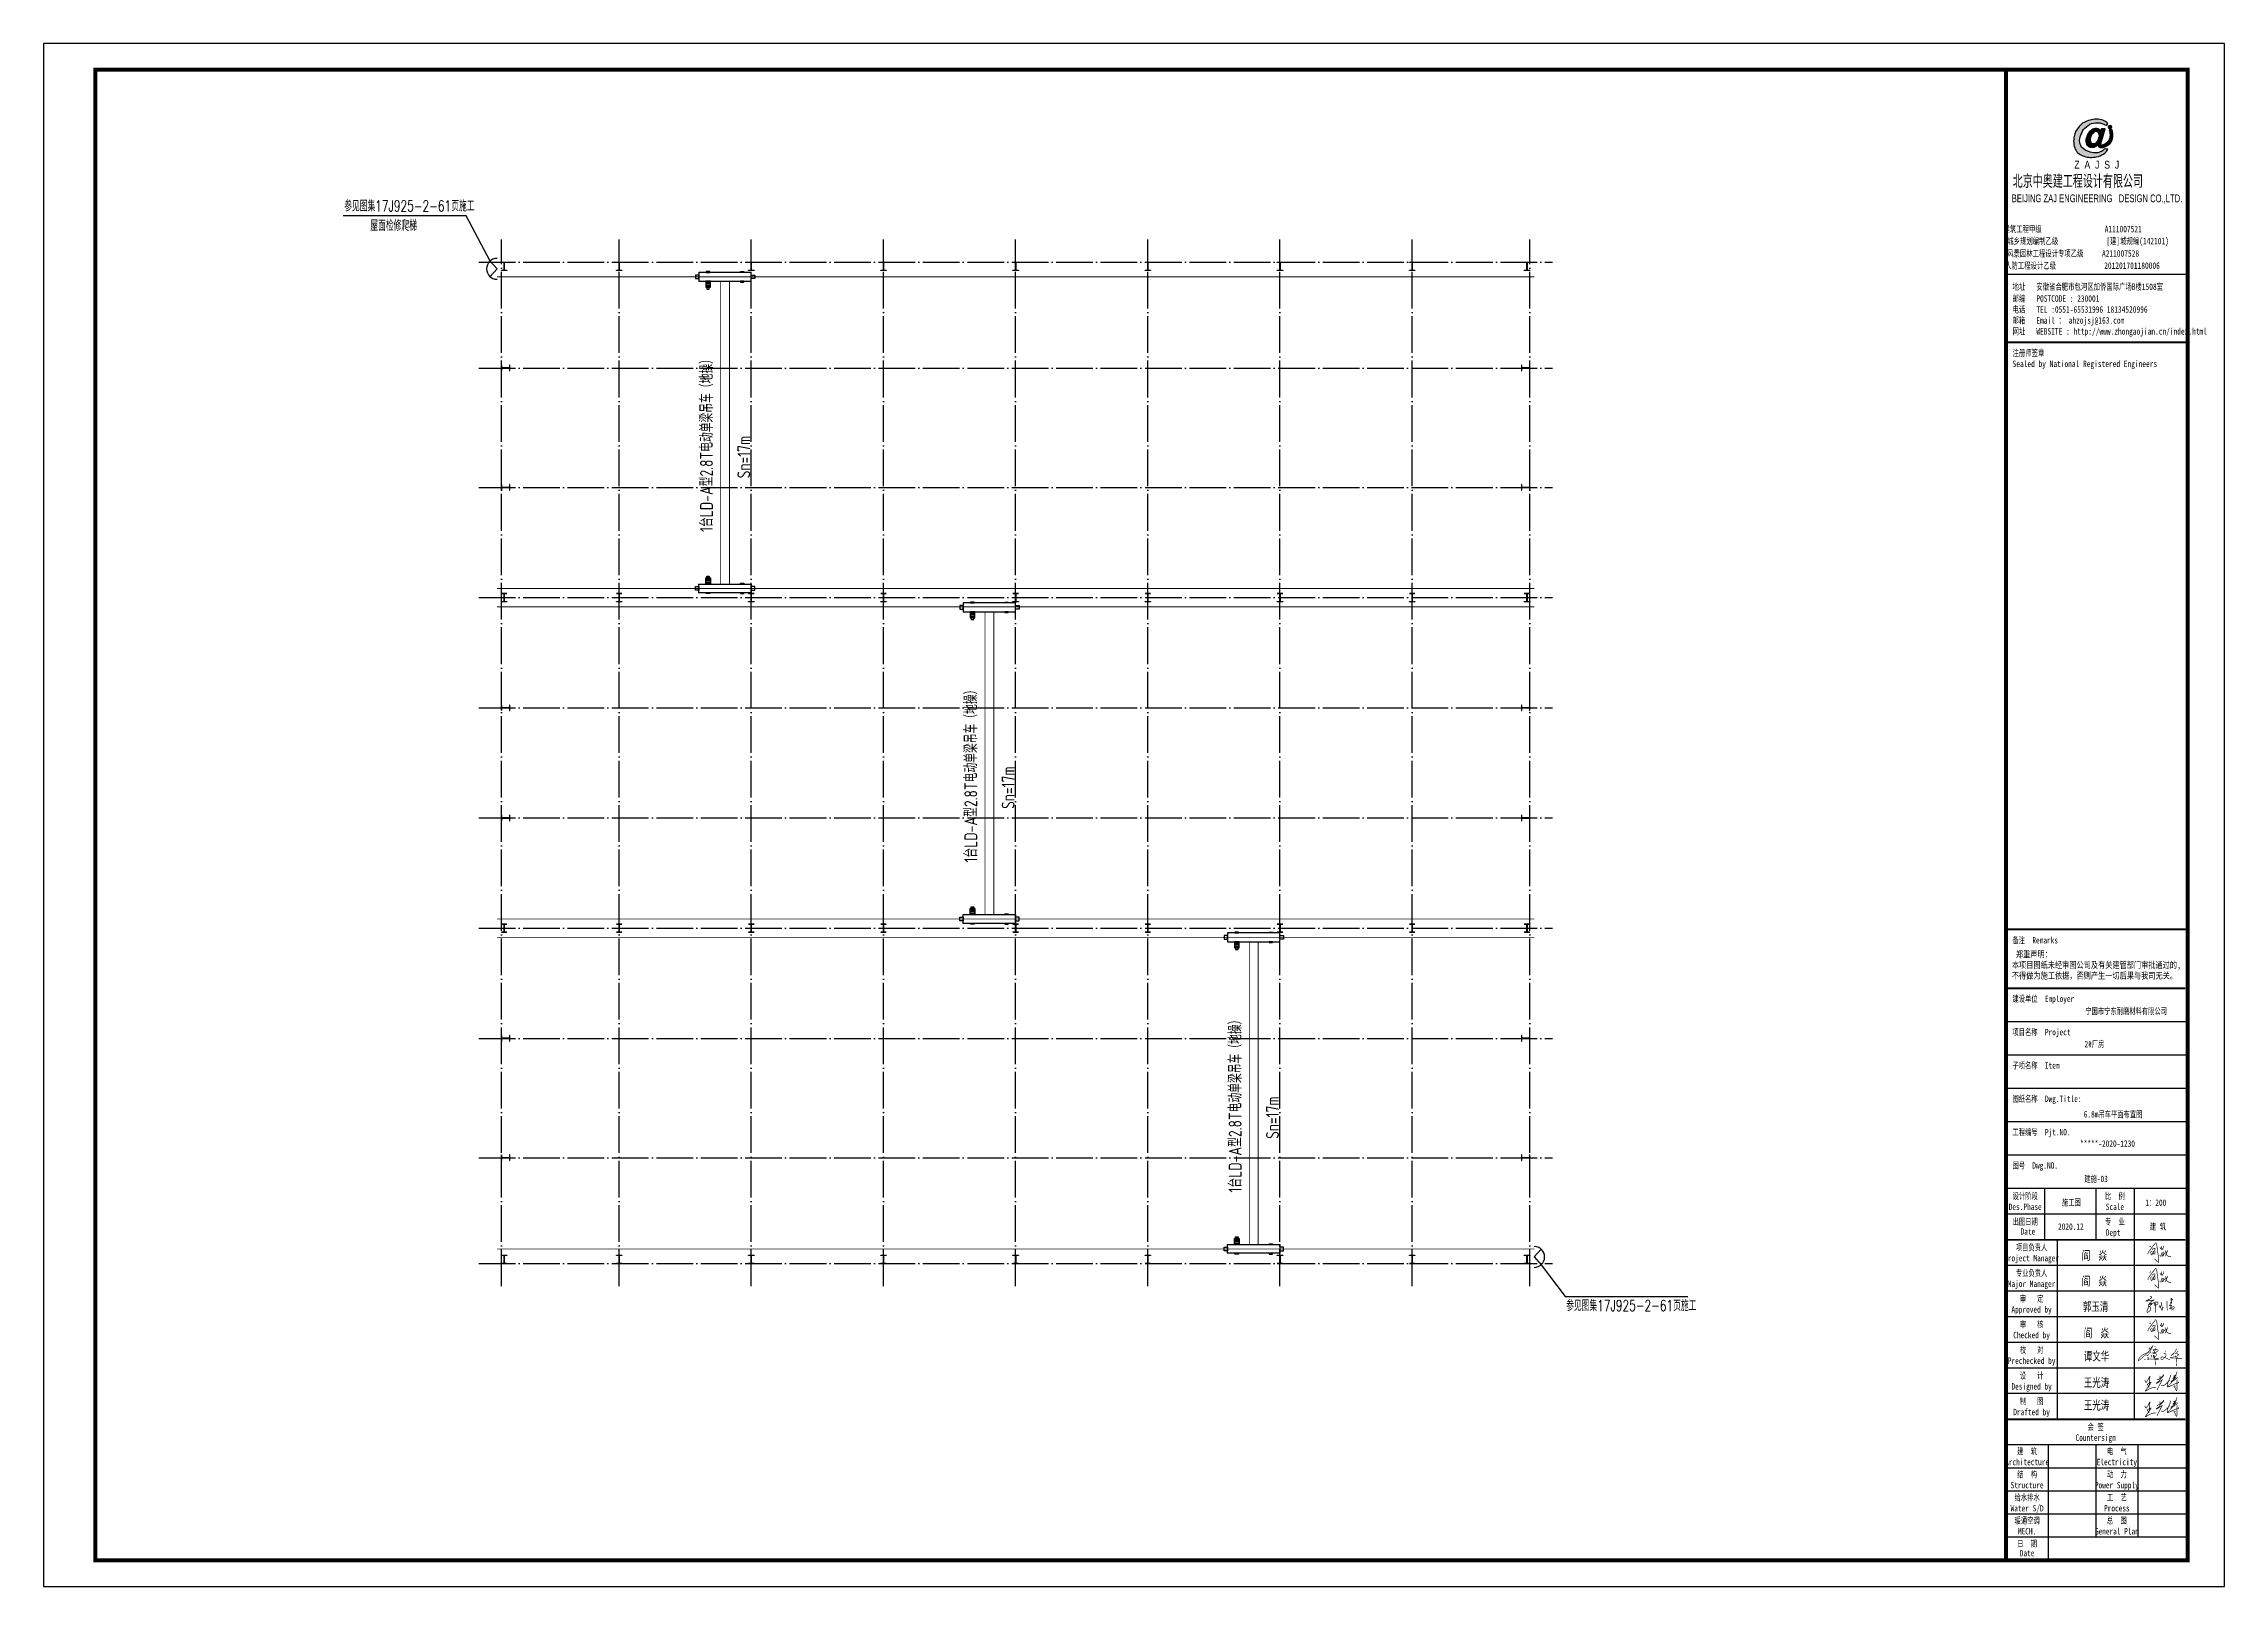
# Model space of a CAD drawing. Extents: x -33967 to 1773478, y -1022458 to -784650.
# Drawn here: x 395289 to 514089, y -875727 to -791727 of the extents above; entities that cross this region are included whole.
import ezdxf
from ezdxf.enums import TextEntityAlignment as Align

# ---------------------------------------------------------------- set-up
doc = ezdxf.new("R2010")
doc.units = 0
doc.header["$LTSCALE"] = 1000
doc.header["$MEASUREMENT"] = 0
doc.linetypes.add('DASHED', pattern=[0.75, 0.5, -0.25])
doc.linetypes.add('DOTE', pattern=[2.42, 2, -0.2, 0.02, -0.2])
for name, color, linetype in [('002', 3, 'Continuous'), ('AXIS', 3, 'Continuous'), ('DOTE', 1, 'DOTE'), ('GZ', 50, 'Continuous'), ('PUB_TEXT', 7, 'Continuous'), ('PUB_TITLE', 4, 'Continuous'), ('TEXT', 7, 'Continuous'), ('吊车', 221, 'Continuous'), ('图框文字', 120, 'Continuous'), ('图签', 3, 'Continuous')]:
    doc.layers.add(name, color=color, linetype=linetype)
doc.styles.add('_gyy_title_Arial', font='arial.ttf', dxfattribs={"width": 0.7})
doc.styles.add('_gyy_title_ST', font='', dxfattribs={"width": 0.8})
doc.styles.add('_TCH_DIM', font='SIMPLEX', dxfattribs={"bigfont": 'GBCBIG'})
doc.styles.add('C', font='tssdeng.shx', dxfattribs={"height": 3, "bigfont": 'tssdchn.shx'})
doc.styles.add('HZ', font='txt.shx', dxfattribs={"width": 0.8, "bigfont": '000hztxt.shx'})
doc.styles.get('_gyy_title_ST').set_extended_font_data('SimSun')

msp = doc.modelspace()

# ---------------------------------------------------------------- texts
at = {"color": 1, "insert": (502558.6, -798864.7), "char_height": 718.199, "width": 9393.636, "attachment_point": 1, "style": 'HZ'}
msp.add_mtext('北京中奥建工程设计有限公司', dxfattribs=at)
at = {"layer": 'PUB_TEXT', "color": 2, "style": 'C', "width": 0.8}
for s, p in [('1台LD-A型2.8T电动单梁吊车（地操）', (431750.4, -818316.2)), ('Sn=17m', (433783.8, -815393.4)), ('1台LD-A型2.8T电动单梁吊车（地操）', (446150.4, -836316.2)), ('Sn=17m', (448183.8, -833393.4)), ('1台LD-A型2.8T电动单梁吊车（地操）', (460550.4, -854283.4)), ('Sn=17m', (462583.8, -851360.6))]:
    msp.add_text(s, height=700, rotation=90, dxfattribs=at).set_placement(p)
at = {"layer": 'PUB_TITLE', "width": 0.7}
for s, height, style, p in [('BEIJING ZAJ ENGINEERING   DESIGN CO.,LTD.', 424.242, '_gyy_title_Arial', (507151.5, -800361.9)), ('建筑工程甲级                 A111007521             ', 353.535, '_gyy_title_ST', (507137.3, -802000.3)), ('城乡规划编制乙级             [建]城规编(142101)', 353.535, '_gyy_title_ST', (506665.2, -802648.9)), ('风景园林工程设计专项乙级     A211007528           ', 353.535, '_gyy_title_ST', (506961.3, -803327.1)), ('人防工程设计乙级             201201701180006', 353.535, '_gyy_title_ST', (506358.4, -803988.7)), ('Des.Phase', 349.18, '_gyy_title_ST', (503237.9, -855233.7)), ('设计阶段', 349.18, '_gyy_title_ST', (503237.9, -854647.1)), ('比  例', 349.18, '_gyy_title_ST', (508126.4, -854647.1)), ('Scale', 349.18, '_gyy_title_ST', (508126.4, -855233.7)), ('出图日期', 349.18, '_gyy_title_ST', (503237.9, -856043.8)), ('Date', 349.18, '_gyy_title_ST', (503388.2, -856573.1)), ('专  业', 349.18, '_gyy_title_ST', (508126.4, -856043.8)), ('Dept ', 349.18, '_gyy_title_ST', (508126.4, -856630.4)), ('Project Manager', 349.176, '_gyy_title_ST', (503587.1, -858027.1)), ('项目负责人', 349.18, '_gyy_title_ST', (503587.1, -857440.5)), ('专业负责人', 349.18, '_gyy_title_ST', (503587.1, -858837.2)), ('Major Manager', 349.176, '_gyy_title_ST', (503587.1, -859423.8)), ('审   定', 349.18, '_gyy_title_ST', (503587.1, -860233.9)), ('Approved by', 349.176, '_gyy_title_ST', (503587.1, -860820.5)), ('审   核', 349.18, '_gyy_title_ST', (503587.1, -861630.6)), ('Checked by', 349.18, '_gyy_title_ST', (503587.1, -862217.2)), ('Prechecked by', 349.176, '_gyy_title_ST', (503587.1, -863613.9)), ('校   对', 349.18, '_gyy_title_ST', (503587.1, -863027.3)), ('Designed by', 349.176, '_gyy_title_ST', (503587.1, -865010.6)), ('设   计', 349.18, '_gyy_title_ST', (503587.1, -864424)), ('Drafted by', 349.18, '_gyy_title_ST', (503587.1, -866407.3)), ('制   图', 349.18, '_gyy_title_ST', (503587.1, -865820.7)), ('会 签', 349.18, '_gyy_title_ST', (507078.9, -867217.4)), ('建  筑', 349.18, '_gyy_title_ST', (503342.7, -868544.3)), ('Countersign', 349.176, '_gyy_title_ST', (507078.9, -867804)), ('电  气', 349.18, '_gyy_title_ST', (508231.2, -868544.3)), ('Architecture', 349.176, '_gyy_title_ST', (503342.7, -869130.9)), ('结  构', 349.18, '_gyy_title_ST', (503342.7, -869801.3)), ('Electricity', 349.176, '_gyy_title_ST', (508231.2, -869130.9)), ('动  力', 349.18, '_gyy_title_ST', (508231.2, -869801.3)), ('Structure', 349.18, '_gyy_title_ST', (503342.7, -870387.9)), ('给水排水', 349.18, '_gyy_title_ST', (503342.7, -871058.3)), ('Power Supply', 349.176, '_gyy_title_ST', (508231.2, -870387.9)), ('工  艺', 349.18, '_gyy_title_ST', (508231.2, -871058.3)), ('Water S/D', 349.18, '_gyy_title_ST', (503342.7, -871644.9)), ('暖通空调', 349.18, '_gyy_title_ST', (503342.7, -872315.4)), ('Process', 349.18, '_gyy_title_ST', (508231.2, -871644.9)), ('总  图', 349.18, '_gyy_title_ST', (508231.2, -872315.4)), ('日  期', 349.18, '_gyy_title_ST', (503342.7, -873572.4)), ('MECH.', 349.18, '_gyy_title_ST', (503342.7, -872902)), ('General Plan', 349.176, '_gyy_title_ST', (508231.2, -872902)), ('Date', 349.18, '_gyy_title_ST', (503342.7, -874089.2))]:
    msp.add_text(s, height=height, dxfattribs=dict(at, style=style)).set_placement(p, align=Align.CENTER)
at = {"layer": 'PUB_TITLE', "style": '_gyy_title_ST', "width": 0.7}
for s, height, p in [('地址   安徽省合肥市包河区加侨国际广场B楼1508室', 353.535, (502548.2, -805137.3)), ('邮编   POSTCODE : 230001', 353.535, (502548.2, -805783)), ('邮箱   Email ： ahzojsj@163.com', 353.535, (502548.2, -806970.9)), ('电话   TEL :0551-65531996 18134520996', 353.535, (502548.2, -806377)), ('网址   WEBSITE : http://www.zhongaojian.cn/index.html', 353.535, (502548.2, -807568.3)), ('注册师签章', 353.53, (502548.2, -808742.1)), ('Sealed by National Registered Engineers', 353.535, (502550.2, -809336)), ('备注  Remarks', 349.176, (502543.8, -840719.5)), ('建设单位  Employer', 349.176, (502543.8, -843906.4)), ('项目名称  Project', 349.176, (502543.8, -845722.1)), ('子项名称  Item', 349.18, (502543.8, -847537.8)), ('图纸名称  Dwg.Title:', 349.176, (502543.8, -849353.6)), ('工程编号  Pjt.NO.', 349.176, (502543.8, -851169.3)), ('图号  Dwg.NO.', 349.176, (502543.8, -852985))]:
    msp.add_text(s, height=height, dxfattribs=at).set_placement(p)
at = {"layer": 'PUB_TITLE', "color": 2, "style": '_gyy_title_ST', "width": 0.7}
for s, height, p in [('宁国市宁东耐磨材料有限公司', 349.176, (508736.8, -844394.4)), ('2#厂房', 349.18, (507012, -846185.3))]:
    msp.add_text(s, height=height, dxfattribs=at).set_placement(p, align=Align.MIDDLE)
at = {"layer": 'PUB_TITLE', "color": 6, "style": '_gyy_title_ST', "width": 0.7}
msp.add_text('6.8m吊车平面布置图', height=349.176, dxfattribs=at).set_placement((508025.4, -850009), align=Align.MIDDLE)
at = {"layer": 'PUB_TITLE', "color": 2, "style": '_gyy_title_ST', "width": 0.7}
msp.add_text('*****-2020-1230', height=349.176, dxfattribs=at).set_placement((507722.2, -851791.8), align=Align.CENTER)
at = {"layer": 'PUB_TITLE', "color": 6, "style": '_gyy_title_ST', "width": 0.7}
msp.add_text('建施-03', height=349.18, dxfattribs=at).set_placement((507098.9, -853712.4), align=Align.CENTER)
at = {"layer": 'PUB_TITLE', "insert": (502514.6, -841134.5), "char_height": 349.176, "width": 11173.63, "attachment_point": 1, "style": '_gyy_title_ST'}
msp.add_mtext(' 郑重声明：\\P本项目图纸未经审图公司及有关建管部门审批通过的,\\P不得做为施工依据，否则产生一切后果与我司无关。', dxfattribs=at)
at = {"layer": 'TEXT', "style": '_TCH_DIM', "width": 0.705882}
for s, p in [('参见图集17J925-2-61页施工', (411664.7, -800862)), ('屋面检修爬梯', (413086.4, -801924.7)), ('参见图集17J925-2-61页施工', (478229.8, -860734.8))]:
    msp.add_text(s, height=600, dxfattribs=at).set_placement(p)
at = {"layer": 'TEXT', "color": 3, "style": '_gyy_title_ST', "width": 0.7}
for s, p in [('阎  焱', (506318.3, -857946.9)), ('阎  焱', (506318.3, -859343.6)), ('郭玉清', (506381.2, -860732.3)), ('阎  焱', (506431.6, -862174.8)), ('谭文华', (506431.6, -863433)), ('王光涛', (506431.6, -864866.7)), ('王光涛', (506431.6, -866102.7))]:
    msp.add_text(s, height=471.58, dxfattribs=at).set_placement(p)
at = {"layer": '图框文字', "color": 7, "style": '_gyy_title_ST', "width": 0.7}
for s, p in [('施工图', (505752.5, -854996.9)), ('1：200', (510354.7, -855007.9)), ('2020.12', (505726.6, -856311.4)), ('建 筑', (510468.9, -856311.4))]:
    msp.add_text(s, height=349.18, dxfattribs=at).set_placement(p, align=Align.CENTER)

# ---------------------------------------------------------------- blocks, each defined once
blk = doc.blocks.new('钢柱2')
at = {"layer": 'GZ'}
blk.add_lwpolyline([(718423, -21049), (718123, -21049), (718123, -21039), (718266, -21039), (718270, -21034), (718270, -20614), (718266, -20609), (718123, -20609), (718123, -20599), (718423, -20599), (718423, -20609), (718280, -20609), (718276, -20614), (718276, -21034), (718280, -21039), (718423, -21039), (718423, -21049)], close=True, dxfattribs=at)
blk = doc.blocks.new('抗风柱2')
at = {"layer": 'GZ'}
blk.add_lwpolyline([(717928, -35162), (717928, -35462), (717938, -35462), (717938, -35319), (717943, -35315), (718363, -35315), (718368, -35319), (718368, -35462), (718378, -35462), (718378, -35162), (718368, -35162), (718368, -35305), (718364, -35309), (717943, -35309), (717938, -35305), (717938, -35162), (717928, -35162)], close=True, dxfattribs=at)
blk = doc.blocks.new('dd')
at = {"layer": '图签'}
h = blk.add_hatch(color=5, dxfattribs=at)
h.set_gradient(color1=(0, 0, 255), color2=(36, 36, 255), one_color=1, tint=0.57)
h.paths.add_polyline_path([(452, 1270, -0.093206), (531, 1562, -0.136321), (716, 1807, -0.161039), (988, 1948, -0.108591), (1307, 1935, -0.049497), (1479, 1861, 0.062627), (1539, 1932, 0.094388), (1351, 2056, 0.136326), (854, 2062, 0.161722), (430, 1810, 0.133661), (243, 1435, 0.158414), (286, 937, 0.22517), (632, 669, 0.138663), (1107, 646, 0.074676), (1375, 753, 0.125344), (1543, 944, 0.006312), (1413, 948, -0.090385), (1244, 833, -0.096745), (1053, 797, -0.073845), (803, 850, -0.140868), (530, 1020, -0.160753)])
h = blk.add_hatch(color=5, dxfattribs=at)
h.set_gradient(color1=(0, 0, 255), color2=(36, 36, 255), one_color=1, tint=0.57)
h.paths.add_polyline_path([(1306, 1289, 0.011169), (1334, 1370, 0.005807), (1431, 1724, 0.01105), (1292, 1724, 0.016796), (1267, 1634, 0.125943), (1203, 1704, 0.083806), (1120, 1739, 0.082879), (1047, 1739, -0.008503), (952, 1710, 0.060057), (844, 1628, 0.086078), (774, 1532, 0.099424), (705, 1347, 0.12153), (690, 1225, 0.102644), (719, 1122, 0.056648), (797, 1042, 0.092914), (913, 1013, 0.194578), (1098, 1064, -0.002562), (1175, 1122, 0.064354), (1167, 1068, 0.172385), (1207, 1017, 0.105458), (1300, 1002, 0.086567), (1454, 1046, 0.047674), (1592, 1136, 0.166359), (1692, 1274, 0.096748), (1728, 1431, 0.03151), (1728, 1548, 0.041815), (1700, 1691, 0.007654), (1588, 1673, -0.009919), (1610, 1585, -0.068269), (1624, 1482, -0.105336), (1605, 1352, -0.14652), (1528, 1223, -0.070486), (1434, 1151, -0.077937), (1341, 1103, -0.127098), (1272, 1084, -0.114215), (1267, 1129, -0.007609)])
h.paths.add_polyline_path([(865, 1245, -0.099994), (863, 1328, -0.050974), (888, 1427, -0.120527), (938, 1529, -0.043888), (1002, 1595, -0.08446), (1063, 1619, -0.147309), (1127, 1607, -0.037474), (1177, 1572, -0.06931), (1209, 1507, -0.067662), (1213, 1431, -0.02676), (1211, 1413, 0.017209), (1183, 1329, -0.048815), (1120, 1223, -0.139096), (1046, 1163, -0.097991), (944, 1153, -0.085394), (909, 1169, -0.149141)], flags=16)
h = blk.add_hatch(color=1, dxfattribs=at)
h.set_gradient(color1=(255, 0, 0), color2=(255, 0, 0), tint=0.57)
h.paths.add_polyline_path([(1557, 1818, 0.386553), (1564, 1757, 0.170676), (1604, 1736, 0.082224), (1657, 1743, 0.087509), (1686, 1766, 0.264235), (1694, 1804, 0.244333), (1636, 1850, 0.30271)])
blk.add_lwpolyline([(1539, 1932, 0.094388), (1351, 2056, 0.136326), (854, 2062, 0.161722), (430, 1810, 0.133661), (243, 1435, 0.158414), (286, 937, 0.22517), (632, 669, 0.138663), (1107, 646, 0.074676), (1375, 753, 0.125344), (1543, 944, 0.006312), (1413, 948, -0.090385), (1244, 833, -0.096745), (1053, 797, -0.073845), (803, 850, -0.140868), (530, 1020, -0.160753), (452, 1270, -0.093206), (531, 1562, -0.136321), (716, 1807, -0.161039), (988, 1948, -0.108591), (1307, 1935, -0.049497), (1479, 1861, 0.062627)], format="xyb", close=True, dxfattribs=at)
for points in [[(1431, 1724, 0.011041), (1292, 1724, 0.016796), (1267, 1634, 0.125943), (1203, 1704, 0.083806), (1120, 1739, 0.082879), (1047, 1739, -0.008503), (952, 1710, 0.060057), (844, 1628, 0.086078), (774, 1532, 0.099424), (705, 1347, 0.12153), (690, 1225, 0.102644), (719, 1122, 0.056648), (797, 1042, 0.092914), (913, 1013, 0.194578), (1098, 1064, -0.002562), (1175, 1122, 0.064354), (1167, 1068, 0.172385), (1207, 1017, 0.105458), (1300, 1002, 0.086567), (1454, 1046, 0.047674), (1592, 1136, 0.166359), (1692, 1274, 0.096748), (1728, 1431, 0.03151), (1728, 1548, 0.041815), (1700, 1691, 0.007654), (1588, 1673, -0.009919), (1610, 1585, -0.068269), (1624, 1482, -0.105336), (1605, 1352, -0.14652), (1528, 1223, -0.070486), (1434, 1151, -0.077937), (1341, 1103, -0.127098), (1272, 1084, -0.114215), (1267, 1129, -0.007609), (1306, 1289, 0.011169), (1334, 1370, 0.005782), (1430, 1722, 0.069025)], [(1694, 1804, 0.243958), (1636, 1850, 0.303117), (1557, 1818, 0.386553), (1564, 1757, 0.170676), (1604, 1736, 0.082224), (1657, 1743, 0.087509), (1686, 1766, 0.264235), (1694, 1804, -7.823139)], [(1213, 1431, 0.067662), (1209, 1507, 0.06931), (1177, 1572, 0.037474), (1127, 1607, 0.147309), (1063, 1619, 0.08446), (1002, 1595, 0.043888), (938, 1529, 0.120527), (888, 1427, 0.050974), (863, 1328, 0.099994), (865, 1245, 0.149141), (909, 1169, 0.085394), (944, 1153, 0.097991), (1046, 1163, 0.139096), (1120, 1223, 0.048815), (1183, 1329, -0.017209), (1211, 1413, 0.02676), (1213, 1431, 0.441273)]]:
    blk.add_lwpolyline(points, format="xyb", dxfattribs=at)
at = {"insert": (246, 492), "char_height": 300, "width": 8000, "attachment_point": 1, "style": 'HZ'}
blk.add_mtext('{\\fArial|b0|i0|c0|p32;Z  A  J  S  J}', dxfattribs=at)
blk = doc.blocks.new('asdf')
at = {"color": 2, "lineweight": 25, "const_width": 25}
for points in [[(2531180, 1895021), (2531310, 1895199)], [(2531201, 1895196), (2531253, 1895242)], [(2531301, 1895084), (2531314, 1895109)], [(2531310, 1895199), (2531428, 1895348)], [(2531314, 1895109), (2531322, 1895121)], [(2531322, 1895121), (2531341, 1895136)], [(2531341, 1895136), (2531372, 1895148)], [(2531372, 1895148), (2531403, 1895151)], [(2531407, 1895082), (2531389, 1895056)], [(2531403, 1895151), (2531421, 1895140)], [(2531423, 1895114), (2531407, 1895082)], [(2531421, 1895140), (2531423, 1895114)], [(2531428, 1895348), (2531455, 1895365)], [(2531455, 1895365), (2531480, 1895318)], [(2531480, 1895318), (2531529, 1894945)], [(2531612, 1895178), (2531630, 1895135)], [(2531630, 1895135), (2531645, 1895132)], [(2531645, 1895132), (2531659, 1895133)], [(2531658, 1895106), (2531656, 1895092)], [(2531671, 1895149), (2531658, 1895106)], [(2531671, 1895106), (2531703, 1895096)], [(2531681, 1895194), (2531671, 1895149)], [(2531677, 1895238), (2531681, 1895194)], [(2531712, 1895127), (2531687, 1895132)], [(2531703, 1895096), (2531716, 1895110)], [(2531734, 1895144), (2531712, 1895127)], [(2531744, 1895184), (2531734, 1895144)], [(2531740, 1895244), (2531751, 1895233)], [(2531751, 1895205), (2531744, 1895184)], [(2531751, 1895233), (2531751, 1895205)], [(2531912, 1895067), (2531878, 1894974)], [(2531144, 1894910), (2531152, 1894991)], [(2531152, 1894991), (2531180, 1895021)], [(2531288, 1895046), (2531245, 1895006)], [(2531245, 1895006), (2531261, 1894932)], [(2531261, 1894932), (2531271, 1894889)], [(2531271, 1894889), (2531288, 1894893)], [(2531288, 1894893), (2531319, 1894920)], [(2531319, 1894920), (2531321, 1894951)], [(2531321, 1894951), (2531334, 1894984)], [(2531338, 1894938), (2531326, 1894956)], [(2531334, 1894984), (2531336, 1895022)], [(2531346, 1894925), (2531338, 1894938)], [(2531339, 1894936), (2531360, 1894945)], [(2531345, 1894996), (2531367, 1895042)], [(2531387, 1894925), (2531346, 1894925)], [(2531360, 1894945), (2531351, 1894996)], [(2531367, 1895042), (2531382, 1895054)], [(2531382, 1895054), (2531401, 1895042)], [(2531409, 1894940), (2531387, 1894925)], [(2531555, 1894585), (2531397, 1894735)], [(2531401, 1895042), (2531414, 1895027)], [(2531421, 1894971), (2531409, 1894940)], [(2531414, 1895027), (2531422, 1895000)], [(2531422, 1895000), (2531421, 1894971)], [(2531529, 1894945), (2531550, 1894833)], [(2531550, 1894833), (2531558, 1894732)], [(2531558, 1894626), (2531555, 1894585)], [(2531558, 1894732), (2531558, 1894626)], [(2531610, 1894887), (2531611, 1894847)], [(2531658, 1894880), (2531641, 1894811)], [(2531664, 1894948), (2531658, 1894880)], [(2531661, 1894978), (2531664, 1894948)], [(2531690, 1894965), (2531741, 1894991)], [(2531728, 1894906), (2531694, 1894847)], [(2531694, 1894847), (2531720, 1894839)], [(2531720, 1894839), (2531758, 1894885)], [(2531741, 1894991), (2531728, 1894906)], [(2531758, 1894919), (2531804, 1894953)], [(2531758, 1894885), (2531758, 1894919)], [(2531804, 1894953), (2531821, 1894982)], [(2531835, 1894880), (2531810, 1894836)], [(2531817, 1895058), (2531855, 1894974)], [(2531845, 1894919), (2531835, 1894880)], [(2531855, 1894974), (2531845, 1894919)], [(2531855, 1894949), (2531853, 1894942)], [(2531853, 1894942), (2531864, 1894888)], [(2531878, 1894974), (2531855, 1894949)], [(2531862, 1894897), (2531907, 1894859)], [(2531907, 1894859), (2531945, 1894828)], [(2531945, 1894828), (2531993, 1894816)], [(2531993, 1894816), (2532034, 1894816)]]:
    blk.add_lwpolyline(points, dxfattribs=at)
blk = doc.blocks.new('wfadf')
at = {"color": 2, "lineweight": 25, "const_width": 25}
for points in [[(2531221, 1893280), (2531268, 1893267), (2531280, 1893258), (2531285, 1893250), (2531289, 1893239), (2531287, 1893226), (2531279, 1893214), (2531266, 1893200), (2531240, 1893184), (2531192, 1893157), (2531155, 1893142), (2531122, 1893123), (2531089, 1893107), (2531063, 1893096), (2531061, 1893091), (2531109, 1893090), (2531136, 1893095), (2531162, 1893099), (2531182, 1893103), (2531204, 1893109), (2531229, 1893116), (2531261, 1893123), (2531306, 1893123), (2531348, 1893125), (2531368, 1893126), (2531354, 1893113), (2531289, 1893081), (2531258, 1893060), (2531236, 1893048), (2531213, 1893026), (2531203, 1893014), (2531197, 1892999), (2531197, 1892980), (2531197, 1892967), (2531201, 1892959), (2531209, 1892956), (2531223, 1892960), (2531255, 1892976), (2531265, 1892983), (2531278, 1892994), (2531283, 1893005), (2531283, 1893010), (2531280, 1893016), (2531268, 1893016), (2531256, 1893014), (2531231, 1892999), (2531206, 1892983), (2531187, 1892967), (2531163, 1892946), (2531155, 1892932), (2531152, 1892912), (2531156, 1892892), (2531169, 1892880), (2531194, 1892873), (2531218, 1892866), (2531239, 1892852), (2531246, 1892838), (2531245, 1892809), (2531246, 1892782), (2531243, 1892758), (2531229, 1892732), (2531210, 1892706), (2531188, 1892686), (2531165, 1892668), (2531149, 1892657), (2531130, 1892654), (2531116, 1892655), (2531107, 1892664), (2531102, 1892674), (2531102, 1892689), (2531104, 1892708), (2531111, 1892733), (2531129, 1892774), (2531149, 1892807), (2531168, 1892837), (2531190, 1892865), (2531212, 1892893), (2531255, 1892938), (2531298, 1892974), (2531333, 1893002), (2531366, 1893021), (2531413, 1893044), (2531436, 1893054), (2531455, 1893058), (2531478, 1893058), (2531506, 1893051), (2531525, 1893038), (2531531, 1893026), (2531534, 1893013), (2531528, 1892997), (2531522, 1892981), (2531502, 1892960), (2531479, 1892944), (2531442, 1892928), (2531413, 1892927), (2531395, 1892933), (2531387, 1892949), (2531386, 1892964), (2531390, 1892977), (2531398, 1892992), (2531412, 1893015), (2531422, 1893021), (2531431, 1893022), (2531425, 1892920), (2531430, 1892817), (2531432, 1892667), (2531432, 1892642)], [(2531661, 1893048), (2531679, 1893035), (2531682, 1893015), (2531680, 1892967), (2531667, 1892912), (2531644, 1892876), (2531631, 1892856), (2531618, 1892849), (2531606, 1892849), (2531599, 1892860), (2531598, 1892890), (2531603, 1892914), (2531616, 1892915), (2531626, 1892898), (2531636, 1892856), (2531655, 1892804), (2531659, 1892776), (2531664, 1892764), (2531672, 1892749), (2531680, 1892740), (2531686, 1892737), (2531691, 1892736), (2531697, 1892739), (2531704, 1892762), (2531713, 1892817), (2531715, 1892846), (2531715, 1892856), (2531741, 1892842), (2531758, 1892842)], [(2531889, 1893096), (2531883, 1892990), (2531884, 1892899), (2531891, 1892801), (2531895, 1892727)], [(2531975, 1892927), (2531970, 1892912)], [(2531970, 1892912), (2531986, 1892913)], [(2531999, 1892940), (2531975, 1892927)], [(2531986, 1892913), (2531999, 1892914)], [(2531992, 1892787), (2531992, 1892776)], [(2531992, 1892776), (2531999, 1892774)], [(2531996, 1892806), (2531992, 1892787)], [(2532021, 1892847), (2531996, 1892806)], [(2532033, 1892977), (2531999, 1892940)], [(2531999, 1892914), (2532006, 1892916)], [(2531999, 1892774), (2532017, 1892789)], [(2532003, 1893125), (2532035, 1893127)], [(2532006, 1892916), (2532021, 1892922)], [(2532017, 1892789), (2532063, 1892827)], [(2532019, 1893041), (2532060, 1893017)], [(2532020, 1893041), (2532019, 1893034), (2532020, 1893030), (2532021, 1893025), (2532022, 1893021), (2532024, 1893017), (2532028, 1893015), (2532030, 1893014), (2532052, 1893011), (2532057, 1893011)], [(2532021, 1892922), (2532026, 1892925)], [(2532055, 1892899), (2532021, 1892847)], [(2532026, 1892925), (2532030, 1892927)], [(2532030, 1892927), (2532039, 1892927)], [(2532060, 1893017), (2532033, 1892977)], [(2532035, 1893127), (2532056, 1893125)], [(2532039, 1892927), (2532055, 1892923)], [(2532045, 1893207), (2532044, 1893200)], [(2532044, 1893200), (2532056, 1893113)], [(2532059, 1893195), (2532045, 1893207)], [(2532055, 1892923), (2532063, 1892920)], [(2532064, 1892913), (2532055, 1892899)], [(2532056, 1893125), (2532090, 1893125)], [(2532056, 1893113), (2532062, 1893074)], [(2532064, 1893030), (2532057, 1893011)], [(2532075, 1893175), (2532059, 1893195)], [(2532062, 1893074), (2532064, 1893030)], [(2532063, 1892920), (2532064, 1892913)], [(2532063, 1892827), (2532100, 1892857)], [(2532085, 1892819), (2532074, 1892766), (2532074, 1892741), (2532074, 1892734)], [(2532091, 1893154), (2532075, 1893175)], [(2532090, 1893125), (2532105, 1893125)], [(2532105, 1893125), (2532091, 1893154)], [(2532100, 1892857), (2532115, 1892866)], [(2532119, 1892759), (2532108, 1892755)], [(2532115, 1892866), (2532132, 1892870)], [(2532129, 1892774), (2532119, 1892759)], [(2532133, 1892737), (2532125, 1892733)], [(2532150, 1892805), (2532129, 1892774)], [(2532132, 1892870), (2532148, 1892870)], [(2532148, 1892870), (2532160, 1892865)], [(2532164, 1892834), (2532150, 1892805)], [(2532160, 1892865), (2532166, 1892855)], [(2532166, 1892855), (2532164, 1892834)]]:
    blk.add_lwpolyline(points, dxfattribs=at)
blk = doc.blocks.new('2')
at = {"color": 2, "lineweight": 25, "const_width": 25}
for points in [[(2531019, 1890007), (2531024, 1889993), (2531029, 1889982), (2531032, 1889973), (2531035, 1889965), (2531037, 1889959), (2531039, 1889954), (2531041, 1889950), (2531042, 1889946), (2531044, 1889942), (2531045, 1889939), (2531047, 1889936), (2531049, 1889933), (2531050, 1889931), (2531052, 1889928), (2531054, 1889926), (2531057, 1889924), (2531059, 1889922), (2531061, 1889921), (2531064, 1889919), (2531066, 1889918), (2531068, 1889918), (2531070, 1889917), (2531072, 1889917), (2531074, 1889918), (2531075, 1889918), (2531077, 1889920), (2531078, 1889921), (2531079, 1889923), (2531079, 1889925), (2531080, 1889927), (2531081, 1889930), (2531082, 1889932), (2531083, 1889935), (2531084, 1889937), (2531085, 1889940), (2531087, 1889942), (2531089, 1889945), (2531091, 1889948), (2531093, 1889951), (2531096, 1889955), (2531099, 1889958), (2531102, 1889962), (2531106, 1889966), (2531110, 1889971), (2531113, 1889975), (2531117, 1889979), (2531121, 1889984), (2531124, 1889989), (2531128, 1889994), (2531131, 1889999), (2531134, 1890004), (2531137, 1890010), (2531140, 1890015), (2531143, 1890021), (2531145, 1890026), (2531148, 1890032), (2531152, 1890038), (2531155, 1890044), (2531158, 1890051), (2531161, 1890057), (2531165, 1890064), (2531168, 1890070), (2531172, 1890077), (2531175, 1890084), (2531179, 1890091), (2531182, 1890097), (2531186, 1890104), (2531189, 1890111), (2531192, 1890117), (2531195, 1890123), (2531198, 1890128), (2531201, 1890134), (2531204, 1890138), (2531207, 1890143), (2531209, 1890146), (2531211, 1890150), (2531214, 1890152), (2531216, 1890155), (2531217, 1890157), (2531219, 1890158), (2531220, 1890159), (2531221, 1890160), (2531223, 1890161), (2531223, 1890161), (2531224, 1890161), (2531225, 1890161), (2531225, 1890161), (2531226, 1890161), (2531226, 1890161), (2531226, 1890160), (2531226, 1890160), (2531226, 1890159), (2531226, 1890158), (2531225, 1890157), (2531225, 1890156), (2531224, 1890155), (2531224, 1890153), (2531223, 1890151), (2531222, 1890149), (2531221, 1890147), (2531221, 1890144), (2531220, 1890141), (2531219, 1890138), (2531218, 1890135), (2531217, 1890131), (2531216, 1890127), (2531215, 1890123), (2531215, 1890119), (2531214, 1890115), (2531213, 1890110), (2531212, 1890105), (2531212, 1890100), (2531211, 1890096), (2531210, 1890091), (2531210, 1890086), (2531209, 1890081), (2531209, 1890076), (2531209, 1890071), (2531208, 1890066), (2531208, 1890062), (2531208, 1890057), (2531208, 1890053), (2531208, 1890049), (2531208, 1890045), (2531207, 1890041), (2531207, 1890036), (2531207, 1890032), (2531207, 1890028), (2531207, 1890024), (2531207, 1890020), (2531207, 1890015), (2531207, 1890010), (2531207, 1890006), (2531207, 1890000), (2531206, 1889995), (2531206, 1889989), (2531205, 1889983), (2531205, 1889976), (2531204, 1889969), (2531203, 1889962), (2531202, 1889954), (2531201, 1889946), (2531200, 1889937), (2531198, 1889927), (2531197, 1889918), (2531196, 1889907), (2531195, 1889897), (2531194, 1889887), (2531193, 1889877), (2531192, 1889867), (2531191, 1889858), (2531190, 1889849), (2531190, 1889841), (2531190, 1889834), (2531189, 1889828), (2531189, 1889822), (2531189, 1889817), (2531189, 1889812), (2531189, 1889807), (2531189, 1889803), (2531188, 1889798), (2531188, 1889794), (2531188, 1889790), (2531188, 1889786), (2531187, 1889782), (2531187, 1889778), (2531187, 1889774), (2531187, 1889771), (2531187, 1889768), (2531186, 1889764), (2531186, 1889762), (2531186, 1889759), (2531186, 1889757), (2531186, 1889754), (2531185, 1889752), (2531185, 1889750), (2531185, 1889749), (2531185, 1889747), (2531185, 1889746), (2531184, 1889744), (2531184, 1889743), (2531184, 1889742), (2531183, 1889741), (2531183, 1889739), (2531182, 1889738), (2531182, 1889737), (2531181, 1889735), (2531180, 1889734), (2531179, 1889733), (2531178, 1889732), (2531177, 1889732), (2531176, 1889732), (2531174, 1889732), (2531173, 1889733), (2531171, 1889734), (2531169, 1889735), (2531167, 1889736), (2531166, 1889738), (2531164, 1889740), (2531163, 1889742), (2531161, 1889743), (2531160, 1889745), (2531159, 1889747), (2531159, 1889749), (2531158, 1889752), (2531157, 1889754), (2531156, 1889757), (2531156, 1889761), (2531155, 1889764), (2531154, 1889769), (2531154, 1889773), (2531153, 1889777), (2531152, 1889782), (2531151, 1889786), (2531150, 1889790), (2531149, 1889794), (2531148, 1889797), (2531147, 1889800), (2531146, 1889802), (2531145, 1889804), (2531144, 1889806), (2531143, 1889808), (2531141, 1889809), (2531140, 1889811), (2531138, 1889812), (2531137, 1889813), (2531135, 1889815), (2531133, 1889816), (2531131, 1889817), (2531130, 1889819), (2531128, 1889820), (2531126, 1889821), (2531124, 1889823), (2531122, 1889824), (2531120, 1889825), (2531118, 1889827), (2531117, 1889828), (2531115, 1889830), (2531114, 1889831), (2531114, 1889833), (2531114, 1889835), (2531114, 1889837), (2531115, 1889839), (2531116, 1889841), (2531118, 1889844), (2531121, 1889846), (2531124, 1889849), (2531129, 1889852), (2531133, 1889855), (2531139, 1889859), (2531145, 1889862), (2531151, 1889866), (2531158, 1889869), (2531164, 1889873), (2531171, 1889876), (2531177, 1889880), (2531182, 1889883), (2531188, 1889886), (2531193, 1889889), (2531197, 1889891), (2531202, 1889894), (2531207, 1889896), (2531211, 1889899), (2531216, 1889901), (2531220, 1889904), (2531225, 1889907), (2531230, 1889909), (2531234, 1889911), (2531239, 1889914), (2531243, 1889916), (2531246, 1889917), (2531250, 1889919), (2531253, 1889920), (2531255, 1889920), (2531257, 1889920), (2531258, 1889920), (2531259, 1889919), (2531260, 1889918), (2531260, 1889916), (2531260, 1889913), (2531259, 1889910), (2531258, 1889906), (2531257, 1889902), (2531255, 1889897), (2531253, 1889892), (2531251, 1889887), (2531248, 1889881), (2531245, 1889876), (2531241, 1889870), (2531237, 1889864), (2531233, 1889858), (2531229, 1889852), (2531224, 1889846), (2531219, 1889840), (2531214, 1889834), (2531209, 1889828), (2531204, 1889822), (2531199, 1889815), (2531194, 1889809), (2531189, 1889802), (2531184, 1889796), (2531179, 1889790), (2531175, 1889783), (2531170, 1889777), (2531166, 1889771), (2531162, 1889765), (2531157, 1889759), (2531153, 1889752), (2531148, 1889744), (2531142, 1889736), (2531136, 1889727), (2531129, 1889717), (2531122, 1889705), (2531113, 1889693), (2531104, 1889680), (2531095, 1889667), (2531086, 1889655), (2531078, 1889642), (2531070, 1889631), (2531063, 1889621), (2531057, 1889612), (2531052, 1889605), (2531048, 1889600), (2531045, 1889595), (2531042, 1889592), (2531041, 1889589), (2531039, 1889587), (2531038, 1889585), (2531037, 1889584), (2531036, 1889582), (2531035, 1889581), (2531035, 1889580), (2531035, 1889580), (2531035, 1889579), (2531036, 1889579), (2531037, 1889579), (2531038, 1889578), (2531040, 1889578), (2531042, 1889578), (2531045, 1889578), (2531047, 1889579), (2531050, 1889579), (2531053, 1889580), (2531055, 1889581), (2531058, 1889582), (2531061, 1889583), (2531063, 1889585), (2531066, 1889587), (2531068, 1889589), (2531071, 1889591), (2531074, 1889593), (2531077, 1889595), (2531079, 1889597), (2531082, 1889599), (2531085, 1889601), (2531089, 1889604), (2531092, 1889606), (2531095, 1889608), (2531099, 1889610), (2531103, 1889612), (2531106, 1889615), (2531110, 1889617), (2531115, 1889619), (2531119, 1889622), (2531124, 1889624), (2531128, 1889626), (2531133, 1889629), (2531139, 1889632), (2531144, 1889634), (2531150, 1889637), (2531156, 1889640), (2531162, 1889643), (2531168, 1889646), (2531175, 1889649), (2531181, 1889653), (2531188, 1889656), (2531195, 1889660), (2531202, 1889664), (2531209, 1889667), (2531216, 1889671), (2531223, 1889675), (2531229, 1889678), (2531236, 1889682), (2531242, 1889685), (2531248, 1889688), (2531253, 1889691), (2531259, 1889693), (2531264, 1889695), (2531269, 1889698), (2531274, 1889700), (2531280, 1889701), (2531285, 1889703), (2531290, 1889705), (2531296, 1889707), (2531302, 1889709), (2531308, 1889710), (2531314, 1889712), (2531321, 1889713), (2531327, 1889715), (2531334, 1889716), (2531341, 1889717), (2531348, 1889719), (2531355, 1889720), (2531361, 1889721), (2531368, 1889722), (2531374, 1889723), (2531380, 1889724), (2531386, 1889725), (2531391, 1889725), (2531396, 1889726), (2531401, 1889727), (2531405, 1889728), (2531410, 1889729), (2531414, 1889729), (2531418, 1889730), (2531422, 1889730), (2531426, 1889730), (2531430, 1889730), (2531434, 1889730), (2531438, 1889729), (2531441, 1889728), (2531444, 1889726), (2531446, 1889724), (2531447, 1889721)], [(2531488, 1890029), (2531501, 1890027), (2531514, 1890027), (2531524, 1890028), (2531533, 1890030), (2531542, 1890033), (2531549, 1890036), (2531555, 1890040), (2531561, 1890044), (2531567, 1890047), (2531572, 1890050), (2531577, 1890053), (2531582, 1890056), (2531587, 1890059), (2531591, 1890062), (2531596, 1890065), (2531600, 1890068), (2531605, 1890071), (2531610, 1890074), (2531614, 1890077), (2531618, 1890081), (2531623, 1890084), (2531627, 1890088), (2531631, 1890091), (2531636, 1890095), (2531640, 1890099), (2531643, 1890102), (2531647, 1890106), (2531651, 1890110), (2531656, 1890114), (2531660, 1890119), (2531665, 1890123), (2531670, 1890128), (2531676, 1890133), (2531681, 1890138), (2531687, 1890143), (2531694, 1890148), (2531700, 1890153), (2531705, 1890158), (2531711, 1890163), (2531715, 1890167), (2531720, 1890172), (2531723, 1890175), (2531726, 1890179), (2531729, 1890183), (2531732, 1890186), (2531734, 1890190), (2531736, 1890193), (2531738, 1890196), (2531740, 1890199), (2531742, 1890202), (2531744, 1890205), (2531746, 1890208), (2531748, 1890210), (2531749, 1890213), (2531751, 1890214), (2531753, 1890216), (2531754, 1890216), (2531755, 1890217), (2531756, 1890216), (2531757, 1890215), (2531757, 1890214), (2531758, 1890212), (2531757, 1890209), (2531757, 1890206), (2531756, 1890202), (2531754, 1890197), (2531752, 1890192), (2531750, 1890186), (2531747, 1890179), (2531743, 1890173), (2531738, 1890166), (2531732, 1890158), (2531726, 1890150), (2531718, 1890143), (2531710, 1890135), (2531702, 1890126), (2531694, 1890118), (2531685, 1890110), (2531677, 1890102), (2531669, 1890094), (2531662, 1890087), (2531655, 1890079), (2531649, 1890072), (2531643, 1890065), (2531637, 1890058), (2531632, 1890051), (2531627, 1890044), (2531622, 1890036), (2531617, 1890029), (2531612, 1890022), (2531606, 1890015), (2531601, 1890008), (2531596, 1890001), (2531590, 1889993), (2531584, 1889986), (2531578, 1889979), (2531571, 1889973), (2531564, 1889966), (2531556, 1889960), (2531548, 1889953), (2531541, 1889947), (2531533, 1889942), (2531526, 1889936), (2531518, 1889931), (2531511, 1889926), (2531505, 1889922), (2531499, 1889917), (2531493, 1889913), (2531488, 1889910), (2531483, 1889906), (2531479, 1889903), (2531476, 1889900), (2531473, 1889897), (2531471, 1889894), (2531469, 1889892), (2531468, 1889889), (2531468, 1889887), (2531469, 1889886), (2531471, 1889885), (2531473, 1889885), (2531476, 1889885), (2531480, 1889885), (2531484, 1889886), (2531489, 1889888), (2531494, 1889889), (2531500, 1889892), (2531505, 1889894), (2531511, 1889897), (2531516, 1889900), (2531522, 1889903), (2531527, 1889906), (2531533, 1889910), (2531539, 1889913), (2531545, 1889917), (2531551, 1889921), (2531558, 1889926), (2531565, 1889930), (2531573, 1889935), (2531581, 1889940), (2531589, 1889944), (2531597, 1889949), (2531604, 1889954), (2531612, 1889959), (2531619, 1889964), (2531626, 1889969), (2531633, 1889973), (2531639, 1889978), (2531645, 1889983), (2531651, 1889987), (2531656, 1889991), (2531661, 1889995), (2531666, 1890000), (2531671, 1890004), (2531676, 1890007), (2531680, 1890011), (2531685, 1890015), (2531689, 1890018), (2531692, 1890021), (2531695, 1890024), (2531698, 1890027), (2531700, 1890028), (2531700, 1890025), (2531693, 1890011), (2531679, 1889982), (2531654, 1889933), (2531616, 1889860), (2531562, 1889757), (2531490, 1889619)], [(2531601, 1890175), (2531603, 1890171), (2531605, 1890167), (2531606, 1890162), (2531607, 1890156), (2531608, 1890151), (2531609, 1890145), (2531609, 1890139), (2531609, 1890134), (2531610, 1890128), (2531610, 1890123), (2531610, 1890117), (2531610, 1890112), (2531610, 1890107), (2531610, 1890101), (2531609, 1890095), (2531609, 1890090), (2531609, 1890083), (2531609, 1890077), (2531608, 1890069), (2531608, 1890061), (2531607, 1890051), (2531607, 1890040), (2531606, 1890027), (2531605, 1890013)], [(2531669, 1889811), (2531674, 1889805), (2531679, 1889800), (2531684, 1889797), (2531688, 1889794), (2531693, 1889792), (2531696, 1889791), (2531700, 1889791), (2531703, 1889790), (2531706, 1889790), (2531708, 1889790), (2531711, 1889789), (2531713, 1889789), (2531716, 1889789), (2531718, 1889789), (2531720, 1889789), (2531722, 1889789), (2531725, 1889789), (2531728, 1889788), (2531730, 1889789), (2531733, 1889789), (2531736, 1889789), (2531739, 1889790), (2531742, 1889790), (2531746, 1889791), (2531749, 1889793), (2531752, 1889794), (2531756, 1889796), (2531759, 1889798), (2531763, 1889800), (2531766, 1889802), (2531770, 1889805), (2531773, 1889808), (2531777, 1889811), (2531781, 1889814), (2531785, 1889817), (2531789, 1889821), (2531794, 1889825), (2531800, 1889829), (2531806, 1889834), (2531813, 1889840), (2531821, 1889846), (2531829, 1889852), (2531838, 1889859), (2531848, 1889866), (2531857, 1889873), (2531865, 1889880), (2531873, 1889886), (2531881, 1889892), (2531887, 1889898), (2531892, 1889903), (2531897, 1889907), (2531901, 1889912), (2531904, 1889916), (2531907, 1889921), (2531911, 1889925), (2531914, 1889930), (2531918, 1889936), (2531922, 1889941), (2531926, 1889947), (2531931, 1889953), (2531936, 1889960), (2531942, 1889966), (2531948, 1889972), (2531954, 1889979), (2531961, 1889985), (2531968, 1889990), (2531975, 1889996), (2531981, 1890000), (2531987, 1890005), (2531992, 1890008), (2531996, 1890011), (2531999, 1890014)], [(2532270, 1890333), (2532269, 1890321), (2532267, 1890308), (2532263, 1890295), (2532257, 1890281), (2532251, 1890268), (2532244, 1890254), (2532237, 1890240), (2532230, 1890226), (2532223, 1890213), (2532216, 1890199), (2532210, 1890186), (2532203, 1890173), (2532197, 1890160), (2532191, 1890147), (2532185, 1890134), (2532179, 1890122), (2532173, 1890109), (2532167, 1890096), (2532161, 1890084), (2532156, 1890072), (2532151, 1890061), (2532146, 1890051), (2532142, 1890042), (2532138, 1890033), (2532134, 1890026), (2532131, 1890020), (2532129, 1890015), (2532126, 1890011), (2532124, 1890007), (2532122, 1890004), (2532121, 1890001), (2532119, 1889998), (2532117, 1889994), (2532115, 1889991), (2532113, 1889988), (2532110, 1889984), (2532108, 1889980), (2532106, 1889977), (2532104, 1889973), (2532101, 1889969), (2532099, 1889965), (2532096, 1889961), (2532093, 1889957), (2532091, 1889954), (2532088, 1889950), (2532085, 1889946), (2532082, 1889942), (2532079, 1889939), (2532077, 1889936), (2532074, 1889932), (2532070, 1889929), (2532067, 1889926), (2532064, 1889922), (2532060, 1889918), (2532056, 1889913), (2532051, 1889908), (2532046, 1889902), (2532041, 1889895), (2532035, 1889888), (2532028, 1889880), (2532021, 1889872), (2532014, 1889863), (2532006, 1889854), (2531997, 1889845), (2531988, 1889836), (2531979, 1889827), (2531969, 1889817), (2531960, 1889809), (2531951, 1889800), (2531942, 1889792), (2531934, 1889785), (2531928, 1889779), (2531922, 1889774), (2531918, 1889771), (2531914, 1889767), (2531911, 1889765), (2531909, 1889763), (2531907, 1889762), (2531905, 1889761), (2531903, 1889760), (2531902, 1889760), (2531900, 1889759), (2531898, 1889758), (2531896, 1889758), (2531895, 1889757), (2531894, 1889756), (2531893, 1889755), (2531892, 1889754), (2531892, 1889752), (2531892, 1889751), (2531893, 1889750), (2531894, 1889748), (2531895, 1889747), (2531897, 1889745), (2531899, 1889744), (2531902, 1889744), (2531904, 1889743), (2531907, 1889743), (2531911, 1889743), (2531914, 1889744), (2531919, 1889745), (2531923, 1889746), (2531929, 1889747), (2531935, 1889749), (2531941, 1889751), (2531948, 1889753), (2531956, 1889755), (2531963, 1889757), (2531970, 1889760), (2531978, 1889762), (2531985, 1889765), (2531991, 1889767), (2531997, 1889769), (2532003, 1889771), (2532008, 1889773), (2532012, 1889775), (2532017, 1889776), (2532021, 1889778), (2532025, 1889780), (2532030, 1889782), (2532035, 1889784), (2532039, 1889787), (2532045, 1889789), (2532050, 1889792), (2532055, 1889794), (2532060, 1889797), (2532066, 1889800), (2532071, 1889802), (2532077, 1889805), (2532082, 1889808), (2532088, 1889811), (2532094, 1889814), (2532100, 1889817), (2532105, 1889820), (2532112, 1889823), (2532118, 1889826), (2532125, 1889829), (2532131, 1889833), (2532138, 1889836), (2532145, 1889839), (2532152, 1889842), (2532158, 1889845), (2532164, 1889847), (2532170, 1889850), (2532175, 1889853), (2532180, 1889855), (2532184, 1889857), (2532189, 1889859), (2532193, 1889861), (2532197, 1889863), (2532201, 1889865), (2532205, 1889867), (2532209, 1889869), (2532213, 1889871), (2532217, 1889873), (2532221, 1889874), (2532225, 1889876), (2532230, 1889878), (2532234, 1889880), (2532238, 1889881), (2532241, 1889883), (2532245, 1889884), (2532249, 1889886), (2532253, 1889887), (2532257, 1889888), (2532262, 1889890), (2532267, 1889891), (2532272, 1889893), (2532278, 1889894), (2532285, 1889896), (2532291, 1889898), (2532298, 1889900), (2532305, 1889901), (2532312, 1889903), (2532318, 1889905), (2532324, 1889906), (2532330, 1889908), (2532335, 1889909), (2532339, 1889911), (2532341, 1889914), (2532342, 1889919), (2532341, 1889924), (2532338, 1889932), (2532333, 1889941)], [(2532031, 1890203), (2532029, 1890195), (2532026, 1890184), (2532021, 1890169), (2532015, 1890153), (2532009, 1890134), (2532002, 1890115), (2531995, 1890096), (2531988, 1890077), (2531981, 1890060), (2531975, 1890044), (2531968, 1890029), (2531963, 1890015), (2531957, 1890001), (2531952, 1889988), (2531947, 1889975), (2531942, 1889963), (2531937, 1889951), (2531933, 1889938), (2531928, 1889926), (2531924, 1889914), (2531921, 1889902), (2531917, 1889891), (2531914, 1889880), (2531912, 1889869), (2531911, 1889858), (2531909, 1889848), (2531909, 1889838), (2531909, 1889829), (2531909, 1889820), (2531909, 1889812), (2531910, 1889805), (2531911, 1889798), (2531912, 1889791), (2531914, 1889785), (2531916, 1889779), (2531918, 1889774), (2531921, 1889768), (2531924, 1889763), (2531927, 1889757), (2531931, 1889751)], [(2532128, 1890159), (2532135, 1890163), (2532143, 1890166), (2532150, 1890169), (2532158, 1890172), (2532166, 1890175), (2532175, 1890178), (2532183, 1890181), (2532192, 1890184), (2532201, 1890187), (2532210, 1890191), (2532219, 1890194), (2532226, 1890197), (2532233, 1890200), (2532239, 1890201), (2532243, 1890202), (2532245, 1890203), (2532245, 1890202), (2532243, 1890199), (2532239, 1890197), (2532234, 1890193), (2532228, 1890188), (2532221, 1890183), (2532214, 1890178), (2532206, 1890171), (2532199, 1890165), (2532191, 1890159), (2532184, 1890152), (2532177, 1890145), (2532170, 1890138), (2532163, 1890131), (2532157, 1890125), (2532152, 1890119), (2532146, 1890113), (2532141, 1890107), (2532137, 1890102), (2532133, 1890097), (2532129, 1890092), (2532126, 1890088), (2532123, 1890085), (2532121, 1890082), (2532119, 1890079), (2532118, 1890077), (2532117, 1890075), (2532117, 1890074), (2532117, 1890073), (2532118, 1890073), (2532120, 1890073), (2532122, 1890074), (2532126, 1890075), (2532129, 1890077), (2532134, 1890079), (2532139, 1890081), (2532144, 1890083), (2532150, 1890086), (2532156, 1890089), (2532163, 1890093), (2532170, 1890096), (2532177, 1890100), (2532184, 1890103), (2532190, 1890107), (2532197, 1890111), (2532204, 1890115), (2532210, 1890118), (2532216, 1890122), (2532222, 1890126), (2532226, 1890129), (2532231, 1890132), (2532234, 1890135), (2532236, 1890136), (2532237, 1890136), (2532237, 1890135), (2532236, 1890132), (2532234, 1890128), (2532230, 1890122), (2532225, 1890114), (2532219, 1890106), (2532212, 1890098), (2532205, 1890089), (2532198, 1890080), (2532190, 1890071), (2532183, 1890063), (2532175, 1890056), (2532168, 1890049), (2532160, 1890042), (2532153, 1890037), (2532146, 1890031), (2532139, 1890026), (2532132, 1890021), (2532125, 1890016), (2532118, 1890011), (2532112, 1890007), (2532105, 1890002), (2532099, 1889998), (2532093, 1889993), (2532086, 1889989), (2532079, 1889985), (2532073, 1889980), (2532066, 1889976), (2532060, 1889971), (2532054, 1889967), (2532049, 1889963), (2532045, 1889960), (2532042, 1889957), (2532040, 1889954), (2532040, 1889952), (2532041, 1889950), (2532044, 1889950), (2532048, 1889949), (2532053, 1889950), (2532059, 1889951), (2532066, 1889952), (2532073, 1889955), (2532081, 1889958), (2532090, 1889961), (2532098, 1889965), (2532107, 1889969), (2532116, 1889974), (2532124, 1889979), (2532132, 1889984), (2532140, 1889988), (2532147, 1889993), (2532154, 1889998), (2532160, 1890002), (2532166, 1890007), (2532171, 1890011), (2532176, 1890015), (2532182, 1890019), (2532187, 1890023), (2532193, 1890027), (2532198, 1890031), (2532204, 1890035), (2532210, 1890039), (2532215, 1890042), (2532221, 1890046), (2532227, 1890050), (2532232, 1890054), (2532237, 1890058), (2532242, 1890062), (2532247, 1890066), (2532252, 1890070), (2532256, 1890074), (2532261, 1890078), (2532265, 1890082), (2532268, 1890086), (2532272, 1890090), (2532275, 1890094), (2532277, 1890099), (2532280, 1890104), (2532282, 1890109), (2532283, 1890115), (2532284, 1890122), (2532284, 1890130)], [(2532272, 1890022), (2532274, 1890006), (2532275, 1889991), (2532275, 1889976), (2532276, 1889961), (2532276, 1889947), (2532276, 1889932), (2532275, 1889918), (2532275, 1889905), (2532275, 1889891), (2532275, 1889878), (2532275, 1889865), (2532275, 1889853), (2532275, 1889841), (2532274, 1889831), (2532274, 1889821), (2532274, 1889813), (2532274, 1889805), (2532274, 1889799), (2532274, 1889794), (2532274, 1889789), (2532273, 1889784), (2532273, 1889780), (2532273, 1889776), (2532273, 1889771), (2532273, 1889766), (2532273, 1889761), (2532273, 1889755), (2532273, 1889750), (2532273, 1889744), (2532273, 1889737), (2532273, 1889731), (2532273, 1889725), (2532273, 1889719), (2532273, 1889713), (2532273, 1889707), (2532273, 1889701), (2532273, 1889695), (2532273, 1889689), (2532273, 1889683), (2532273, 1889677), (2532272, 1889671), (2532272, 1889665), (2532271, 1889658), (2532271, 1889653), (2532270, 1889647), (2532270, 1889641), (2532269, 1889636), (2532269, 1889631), (2532268, 1889626), (2532268, 1889622), (2532268, 1889618), (2532267, 1889614), (2532267, 1889611), (2532267, 1889608), (2532267, 1889605), (2532267, 1889602), (2532267, 1889600), (2532267, 1889597), (2532266, 1889596), (2532266, 1889594), (2532266, 1889593), (2532265, 1889592), (2532264, 1889592), (2532262, 1889592), (2532260, 1889592), (2532257, 1889594), (2532254, 1889596), (2532251, 1889598), (2532248, 1889601), (2532244, 1889605), (2532241, 1889610), (2532238, 1889615), (2532235, 1889621), (2532232, 1889628), (2532229, 1889636), (2532226, 1889644), (2532223, 1889651), (2532221, 1889659), (2532218, 1889667), (2532215, 1889674), (2532213, 1889680), (2532210, 1889686), (2532207, 1889691), (2532204, 1889696), (2532202, 1889701), (2532199, 1889705), (2532196, 1889709), (2532194, 1889712), (2532191, 1889716), (2532188, 1889720), (2532186, 1889723), (2532183, 1889726), (2532181, 1889729), (2532178, 1889733), (2532176, 1889736), (2532173, 1889739), (2532171, 1889742), (2532168, 1889745), (2532165, 1889748), (2532163, 1889751), (2532161, 1889754), (2532159, 1889757), (2532157, 1889760), (2532156, 1889763), (2532155, 1889767), (2532154, 1889770), (2532154, 1889773), (2532155, 1889775), (2532156, 1889778), (2532159, 1889780), (2532162, 1889781), (2532166, 1889782), (2532171, 1889783), (2532177, 1889782), (2532183, 1889782), (2532191, 1889781), (2532199, 1889780), (2532208, 1889779), (2532217, 1889778), (2532227, 1889778)]]:
    blk.add_lwpolyline(points, dxfattribs=at)
blk = doc.blocks.new('zsdgs dfg')
at = {"layer": '002', "color": 2, "const_width": 30}
for points in [[(6512004.12, 493822.92), (6512039.64, 493850.44)], [(6512039.64, 493850.44), (6512094.68, 493706.92)], [(6512232.28, 493974.28), (6512075, 493756.04)], [(6512094.68, 493706.92), (6512165.4, 493809.16)], [(6512165.4, 493809.16), (6512232.28, 493974.28)], [(6512318.04, 493920.36), (6512376.6, 493889.32)], [(6512361.56, 493807.24), (6512341.72, 493685.48)], [(6512377.72, 493878.12), (6512366.52, 493864.52)], [(6512376.6, 493889.32), (6512377.72, 493878.12)], [(6513519.64, 493794.6), (6513453.08, 493675.72)], [(6511421.56, 493152.04), (6511447.16, 493205.16)], [(6511423.64, 493140.2), (6511421.56, 493152.04)], [(6511451.16, 493138.28), (6511423.64, 493140.2)], [(6511447.16, 493205.16), (6511490.52, 493277.96)], [(6511502.2, 493181.48), (6511451.16, 493138.28)], [(6511490.52, 493277.96), (6511531.8, 493338.92)], [(6511659.64, 493309.32), (6511502.2, 493181.48)], [(6511531.8, 493338.92), (6511657.72, 493443.08)], [(6511657.72, 493443.08), (6511803.16, 493523.72)], [(6511771.8, 493409.64), (6511659.64, 493309.32)], [(6511765.72, 493230.76), (6511799, 493199.88)], [(6511876.28, 493502.28), (6511771.8, 493409.64)], [(6511799, 493199.88), (6511836.12, 493206.12)], [(6511803.16, 493523.72), (6511868.12, 493553.16)], [(6511868.12, 493553.16), (6511964.6, 493576.84)], [(6511949.08, 493590.92), (6511876.28, 493502.28)], [(6511899.64, 493409.64), (6511911.48, 493443.08)], [(6511942.84, 493421.48), (6511899.64, 493409.64)], [(6511911.48, 493443.08), (6511929.08, 493464.68)], [(6511911.48, 493335.72), (6512020.12, 493283.88)], [(6512020.12, 493283.88), (6511916.44, 493217.32)], [(6511916.44, 493217.32), (6511978.2, 493221)], [(6512017.56, 493502.12), (6511942.84, 493421.48)], [(6512075, 493756.04), (6511949.08, 493590.92)], [(6511964.6, 493576.84), (6512035.32, 493565)], [(6511978.2, 493221), (6512030.04, 493211.08)], [(6512039.32, 493549.32), (6512017.56, 493502.12)], [(6512035.32, 493565), (6512039.32, 493549.32)], [(6512056.92, 493242.92), (6512190.68, 493224.84)], [(6512071.8, 493689), (6512063.96, 493636.04)], [(6512063.96, 493636.04), (6512071, 493603.4)], [(6512071, 493603.4), (6512084.92, 493583.88)], [(6512084.92, 493583.88), (6512112.92, 493564.52)], [(6512112.92, 493564.52), (6512126.2, 493566.76)], [(6512142.84, 493452.04), (6512135.32, 493409.64)], [(6512135.32, 493409.64), (6512146.52, 493373.48)], [(6512146.52, 493373.48), (6512163.96, 493341)], [(6512196.28, 493559.88), (6512163.96, 493561.16)], [(6512163.96, 493341), (6512186.52, 493344.84)], [(6512190.68, 493224.84), (6512346.36, 493242.92)], [(6512278.36, 493561.16), (6512196.28, 493559.88)], [(6512231, 493757.64), (6512259.64, 493726.44)], [(6512261.4, 493437.16), (6512238.84, 493437.16)], [(6512238.84, 493437.16), (6512247.64, 493407.24)], [(6512247.64, 493407.24), (6512247.64, 493365.96)], [(6512247.64, 493365.96), (6512277.56, 493368.52)], [(6512259.64, 493726.44), (6512253.4, 493699.08)], [(6512253.4, 493699.08), (6512255.96, 493674.28)], [(6512255.16, 493351.08), (6512278.84, 493368.52)], [(6512256.44, 493322.28), (6512255.16, 493351.08)], [(6512273.88, 493321.16), (6512256.44, 493322.28)], [(6512306.36, 493410.92), (6512261.4, 493437.16)], [(6512264.6, 493732.68), (6512290.68, 493743.88)], [(6512265.08, 493520.68), (6512357.56, 493529.48)], [(6512315.64, 493627.08), (6512270.84, 493563.56)], [(6512320.12, 493327.4), (6512273.88, 493321.16)], [(6512277.56, 493368.52), (6512312.6, 493371.08)], [(6512351.64, 493583.56), (6512278.36, 493561.16)], [(6512278.84, 493368.52), (6512305.08, 493392.2)], [(6512290.68, 493743.88), (6512379, 493742.6)], [(6512305.08, 493392.2), (6512306.36, 493410.92)], [(6512312.6, 493371.08), (6512327.48, 493361)], [(6512327.48, 493361), (6512313.88, 493329.8)], [(6512313.88, 493329.8), (6512325.08, 493287.4)], [(6512341.72, 493685.48), (6512315.64, 493627.08)], [(6512352.44, 493358.6), (6512320.12, 493327.4)], [(6512325.08, 493287.4), (6512350.2, 493145.16)], [(6512378.2, 493201), (6512340.28, 493210.92)], [(6512346.36, 493242.92), (6512505.88, 493256.84)], [(6512350.2, 493145.16), (6512366.2, 492891.72)], [(6512442.52, 493625.8), (6512351.64, 493583.56)], [(6512396.12, 493397.16), (6512352.44, 493358.6)], [(6512357.56, 493529.48), (6512379.96, 493521.96)], [(6512463.96, 493194.92), (6512378.2, 493201)], [(6512379, 493742.6), (6512497.24, 493730.28)], [(6512379.96, 493521.96), (6512403.64, 493508.2)], [(6512418.68, 493457.16), (6512396.12, 493397.16)], [(6512403.64, 493508.2), (6512422.36, 493478.28)], [(6512422.36, 493478.28), (6512418.68, 493457.16)], [(6512494.68, 493663.08), (6512442.52, 493625.8)], [(6512531.8, 493230.92), (6512463.96, 493194.92)], [(6512507.16, 493692.84), (6512494.68, 493663.08)], [(6512497.24, 493730.28), (6512520.76, 493714.12)], [(6512505.88, 493256.84), (6512559.8, 493240.84)], [(6512520.76, 493714.12), (6512507.16, 493692.84)], [(6512559.8, 493240.84), (6512531.8, 493230.92)], [(6512656.6, 493254.76), (6512663, 493286.28)], [(6512665.4, 493230.92), (6512656.6, 493254.76)], [(6512663, 493286.28), (6512665.4, 493325.16)], [(6512665.4, 493325.16), (6512690.52, 493345.32)], [(6512674.2, 493212.04), (6512665.4, 493230.92)], [(6512696.92, 493198.28), (6512674.2, 493212.04)], [(6512690.52, 493345.32), (6512733.24, 493345.32)], [(6512718.2, 493198.28), (6512696.92, 493198.28)], [(6512743.32, 493207.08), (6512718.2, 493198.28)], [(6512733.24, 493345.32), (6512792.44, 493336.52)], [(6512798.68, 493243.56), (6512743.32, 493207.08)], [(6512792.44, 493336.52), (6512889.24, 493305.16)], [(6512846.52, 493291.24), (6512798.68, 493243.56)], [(6512843.96, 493563.88), (6512812.44, 493531.24)], [(6512812.44, 493531.24), (6512850.2, 493522.44)], [(6512877.88, 493323.88), (6512846.52, 493291.24)], [(6512850.2, 493522.44), (6512925.56, 493513.64)], [(6512913.08, 493376.68), (6512877.88, 493323.88)], [(6512909.24, 493631.88), (6512880.44, 493599.08)], [(6512889.24, 493305.16), (6513123, 493203.24)], [(6512906.52, 493688.04), (6512909.24, 493631.88)], [(6512938.2, 493413.16), (6512913.08, 493376.68)], [(6512925.56, 493513.64), (6512929.4, 493493.64)], [(6512929.4, 493493.64), (6512938.2, 493453.32)], [(6512938.2, 493453.32), (6512938.2, 493413.16)], [(6513123, 493203.24), (6513158.2, 493193.32)], [(6513227.48, 493330.92), (6513154.84, 493308.68)], [(6513154.84, 493308.68), (6513225.4, 493284.52)], [(6513200.92, 493405.48), (6513281.72, 493502.28)], [(6513265.56, 493473.96), (6513200.92, 493405.48)], [(6513225.4, 493284.52), (6513356.6, 493280.52)], [(6513386.84, 493342.92), (6513227.48, 493330.92)], [(6513340.12, 493524.52), (6513265.56, 493473.96)], [(6513281.72, 493502.28), (6513356.28, 493478.12)], [(6513416.76, 493617.16), (6513340.12, 493524.52)], [(6513356.6, 493280.52), (6513816.44, 493266.28)], [(6513517.88, 493377.32), (6513386.84, 493342.92)], [(6513453.08, 493675.72), (6513416.76, 493617.16)], [(6513425.08, 493534.6), (6513477.56, 493540.52)], [(6513457.4, 493407.08), (6513491.64, 493237.8)], [(6513477.56, 493540.52), (6513531.96, 493586.92)], [(6513491.64, 493237.8), (6513509.88, 492967.08)], [(6513509.88, 492967.08), (6513509.88, 492854.28)], [(6513614.68, 493447.88), (6513517.88, 493377.32)], [(6513566.36, 493298.6), (6513517.88, 493337)], [(6513523.96, 493564.84), (6513544.12, 493504.36)], [(6513531.96, 493586.92), (6513568.28, 493649.48)], [(6513544.12, 493504.36), (6513612.76, 493484.04)], [(6513582.52, 493274.44), (6513566.36, 493298.6)], [(6513568.28, 493649.48), (6513604.6, 493679.72)], [(6513816.44, 493266.28), (6513582.52, 493274.44)], [(6513612.76, 493484.04), (6513632.92, 493472.04)], [(6513632.92, 493472.04), (6513614.68, 493447.88)]]:
    blk.add_lwpolyline(points, dxfattribs=at)
blk = doc.blocks.new('A$C2E0D2C55')
for q in [(-379, 425), (-379, -425)]:
    blk.add_line((0, 0), q)
blk.add_arc((0, 0), 569, 90, 270)

# ---------------------------------------------------------------- linework, layer by layer
at = {"color": 4, "linetype": 'DASHED', "const_width": 50}
for points in [[(419990.1, -804421.3), (476490.1, -804421.3)], [(419990.1, -821388.5), (476490.1, -821388.5)], [(419990.1, -822388.5), (476490.1, -822388.5)], [(419990.1, -839388.5), (476490.1, -839388.5)], [(419990.1, -840388.5), (476490.1, -840388.5)], [(419990.1, -857355.7), (476490.1, -857355.7)]]:
    msp.add_lwpolyline(points, dxfattribs=at)
at = {"layer": 'AXIS'}
for p, q in [((418303.2, -801098.2), (411615, -801098.2)), ((419611.5, -803563.5), (418303.2, -801098.2)), ((476868.7, -858213.5), (478177, -859944.8)), ((478177, -859944.8), (484865.2, -859944.8))]:
    msp.add_line(p, q, dxfattribs=at)
at = {"layer": 'DOTE'}
for p, q in [((420230.1, -859388.5), (420230.1, -802388.5)), ((426640.1, -859388.5), (426640.1, -802388.5)), ((433840.1, -859388.5), (433840.1, -802388.5)), ((441040.1, -859388.5), (441040.1, -802388.5)), ((448240.1, -859388.5), (448240.1, -802388.5)), ((455440.1, -859388.5), (455440.1, -802388.5)), ((462640.1, -859388.5), (462640.1, -802388.5)), ((469840.1, -859388.5), (469840.1, -802388.5)), ((476250.1, -859388.5), (476250.1, -802388.5)), ((418990.1, -803628.5), (477490.1, -803628.5)), ((418990.1, -809388.5), (477490.1, -809388.5)), ((418990.1, -815888.5), (477490.1, -815888.5)), ((418990.1, -821888.5), (477490.1, -821888.5)), ((418990.1, -827888.5), (477490.1, -827888.5)), ((418990.1, -833888.5), (477490.1, -833888.5)), ((418990.1, -839888.5), (477490.1, -839888.5)), ((418990.1, -845888.5), (477490.1, -845888.5)), ((418990.1, -852388.5), (477490.1, -852388.5)), ((418990.1, -858148.5), (477490.1, -858148.5))]:
    msp.add_line(p, q, dxfattribs=at)
at = {"layer": 'PUB_TITLE'}
for p, q in [((502190.4, -804286.9), (512089.4, -804286.9)), ((511967.3, -839953.7), (502190.4, -839953.7)), ((511967.3, -844981.9), (502190.4, -844981.9)), ((511967.3, -846797.6), (502190.4, -846797.6)), ((511967.3, -848613.3), (502190.4, -848613.3)), ((511967.3, -850429), (502190.4, -850429)), ((511967.3, -852244.7), (502190.4, -852244.7)), ((511967.3, -854060.5), (502190.4, -854060.5)), ((504285.5, -854060.5), (504285.5, -856853.9)), ((507078.9, -854060.5), (507078.9, -856853.9)), ((509173.9, -854060.5), (509173.9, -866630.8)), ((511967.3, -855457.2), (502190.4, -855457.2)), ((504983.8, -856853.9), (504983.8, -866630.8)), ((511967.3, -858250.6), (502190.4, -858250.6)), ((511967.3, -859647.3), (502190.4, -859647.3)), ((511967.3, -861044), (502190.4, -861044)), ((511967.3, -862440.7), (502190.4, -862440.7)), ((511967.3, -863837.4), (502190.4, -863837.4)), ((511967.3, -865234.1), (502190.4, -865234.1)), ((511967.3, -868027.5), (502190.4, -868027.5)), ((504495, -868027.5), (504495, -874312.7)), ((507078.9, -868027.5), (507078.9, -873055.6)), ((509383.4, -868027.5), (509383.4, -873055.6)), ((511967.3, -869284.5), (502190.4, -869284.5)), ((511967.3, -870541.6), (502190.4, -870541.6)), ((511967.3, -871798.6), (502190.4, -871798.6)), ((511967.3, -873055.6), (502190.4, -873055.6))]:
    msp.add_line(p, q, dxfattribs=at)
msp.add_lwpolyline([(395289.4, -875726.8), (514089.4, -875726.8), (514089.4, -791726.8), (395289.4, -791726.8)], close=True, dxfattribs=at)
at = {"layer": 'PUB_TITLE', "const_width": 212.1}
for points in [[(398109.7, -874312.7), (398109.7, -793141), (512089.4, -793141), (512089.4, -874312.7)], [(502190.4, -793141), (512089.4, -793141), (512089.4, -874312.7), (502190.4, -874312.7)]]:
    msp.add_lwpolyline(points, close=True, dxfattribs=at)
at = {"layer": 'PUB_TITLE'}
for points, const_width in [([(502190.4, -807992.6), (512089.4, -807992.6)], 99), ([(502190.4, -839953.7), (511967.3, -839953.7)], 97.8), ([(502190.4, -843166.2), (511967.3, -843166.2)], 97.8), ([(502190.4, -856853.9), (511967.3, -856853.9)], 97.8), ([(502190.4, -866630.8), (511967.3, -866630.8)], 97.8)]:
    msp.add_lwpolyline(points, dxfattribs=dict(at, const_width=const_width))
at = {"layer": '吊车', "color": 2}
for p, q in [((431371.8, -804706.8), (431609.7, -804706.8)), ((431371.8, -804754.4), (431609.7, -804754.4)), ((431371.8, -804802), (431609.7, -804802)), ((431371.8, -804899.6), (431609.7, -804899.6)), ((431371.8, -804947.1), (431609.7, -804947.1)), ((431371.8, -820862.7), (431609.7, -820862.7)), ((431371.8, -820910.3), (431609.7, -820910.3)), ((431371.8, -820957.9), (431609.7, -820957.9)), ((431371.8, -821055.4), (431609.7, -821055.4)), ((431371.8, -821103), (431609.7, -821103)), ((445771.8, -822706.8), (446009.7, -822706.8)), ((445771.8, -822754.4), (446009.7, -822754.4)), ((445771.8, -822802), (446009.7, -822802)), ((445771.8, -822899.6), (446009.7, -822899.6)), ((445771.8, -822947.1), (446009.7, -822947.1)), ((445771.8, -838862.7), (446009.7, -838862.7)), ((445771.8, -838910.3), (446009.7, -838910.3)), ((445771.8, -838957.9), (446009.7, -838957.9)), ((445771.8, -839055.4), (446009.7, -839055.4)), ((445771.8, -839103), (446009.7, -839103)), ((460171.8, -840674), (460409.7, -840674)), ((460171.8, -840721.6), (460409.7, -840721.6)), ((460171.8, -840769.1), (460409.7, -840769.1)), ((460171.8, -840866.7), (460409.7, -840866.7)), ((460171.8, -840914.3), (460409.7, -840914.3)), ((460171.8, -856829.9), (460409.7, -856829.9)), ((460171.8, -856877.4), (460409.7, -856877.4)), ((460171.8, -856925), (460409.7, -856925)), ((460171.8, -857022.6), (460409.7, -857022.6)), ((460171.8, -857070.2), (460409.7, -857070.2))]:
    msp.add_line(p, q, dxfattribs=at)
at = {"layer": '吊车', "color": 2, "const_width": 47.6}
for points in [[(433840.1, -804659.2), (433840.1, -804183.4), (430985.3, -804183.4), (430985.3, -804659.2), (433840.1, -804659.2)], [(432174.8, -821150.6), (432174.8, -804659.2)], [(432650.6, -821150.6), (432650.6, -804659.2)], [(433840.1, -821150.6), (433840.1, -821626.4), (430985.3, -821626.4), (430985.3, -821150.6), (433840.1, -821150.6)], [(448240.1, -822659.2), (448240.1, -822183.4), (445385.3, -822183.4), (445385.3, -822659.2), (448240.1, -822659.2)], [(446574.8, -839150.6), (446574.8, -822659.2)], [(447050.6, -839150.6), (447050.6, -822659.2)], [(448240.1, -839150.6), (448240.1, -839626.4), (445385.3, -839626.4), (445385.3, -839150.6), (448240.1, -839150.6)], [(462640.1, -840626.4), (462640.1, -840150.6), (459785.3, -840150.6), (459785.3, -840626.4), (462640.1, -840626.4)], [(460974.8, -857117.8), (460974.8, -840626.4)], [(461450.6, -857117.8), (461450.6, -840626.4)], [(462640.1, -857117.8), (462640.1, -857593.6), (459785.3, -857593.6), (459785.3, -857117.8), (462640.1, -857117.8)]]:
    msp.add_lwpolyline(points, dxfattribs=at)
at = {"layer": '吊车', "color": 2}
for points in [[(430985.3, -804659.2), (433840.1, -804659.2), (433840.1, -804183.4), (430985.3, -804183.4)], [(431388.6, -804183.4), (431578.9, -804183.4), (431578.9, -804135.9), (431388.6, -804135.9)], [(433436.8, -804183.4), (433246.5, -804183.4), (433246.5, -804135.9), (433436.8, -804135.9)], [(430794.9, -804516.5), (430985.3, -804516.5), (430985.3, -804326.2), (430794.9, -804326.2)], [(431371.8, -804994.7), (431609.7, -804994.7), (431609.7, -804659.2), (431371.8, -804659.2)], [(431412.4, -805089.9), (431555.1, -805089.9), (431555.1, -804994.7), (431412.4, -804994.7)], [(433436.8, -804659.2), (433246.5, -804659.2), (433246.5, -804706.8), (433436.8, -804706.8)], [(434030.4, -804516.5), (433840.1, -804516.5), (433840.1, -804326.2), (434030.4, -804326.2)], [(431371.8, -820815.1), (431609.7, -820815.1), (431609.7, -821150.6), (431371.8, -821150.6)], [(431412.4, -820720), (431555.1, -820720), (431555.1, -820815.1), (431412.4, -820815.1)], [(430794.9, -821293.3), (430985.3, -821293.3), (430985.3, -821483.7), (430794.9, -821483.7)], [(430985.3, -821150.6), (433840.1, -821150.6), (433840.1, -821626.4), (430985.3, -821626.4)], [(431388.6, -821626.4), (431578.9, -821626.4), (431578.9, -821674), (431388.6, -821674)], [(433436.8, -821150.6), (433246.5, -821150.6), (433246.5, -821103), (433436.8, -821103)], [(433436.8, -821626.4), (433246.5, -821626.4), (433246.5, -821674), (433436.8, -821674)], [(434030.4, -821293.3), (433840.1, -821293.3), (433840.1, -821483.7), (434030.4, -821483.7)], [(445194.9, -822516.5), (445385.3, -822516.5), (445385.3, -822326.2), (445194.9, -822326.2)], [(445385.3, -822659.2), (448240.1, -822659.2), (448240.1, -822183.4), (445385.3, -822183.4)], [(445771.8, -822994.7), (446009.7, -822994.7), (446009.7, -822659.2), (445771.8, -822659.2)], [(445788.6, -822183.4), (445978.9, -822183.4), (445978.9, -822135.9), (445788.6, -822135.9)], [(445812.4, -823089.9), (445955.1, -823089.9), (445955.1, -822994.7), (445812.4, -822994.7)], [(447836.8, -822183.4), (447646.5, -822183.4), (447646.5, -822135.9), (447836.8, -822135.9)], [(447836.8, -822659.2), (447646.5, -822659.2), (447646.5, -822706.8), (447836.8, -822706.8)], [(448430.4, -822516.5), (448240.1, -822516.5), (448240.1, -822326.2), (448430.4, -822326.2)], [(445812.4, -838720), (445955.1, -838720), (445955.1, -838815.1), (445812.4, -838815.1)], [(445194.9, -839293.3), (445385.3, -839293.3), (445385.3, -839483.7), (445194.9, -839483.7)], [(445385.3, -839150.6), (448240.1, -839150.6), (448240.1, -839626.4), (445385.3, -839626.4)], [(445771.8, -838815.1), (446009.7, -838815.1), (446009.7, -839150.6), (445771.8, -839150.6)], [(445788.6, -839626.4), (445978.9, -839626.4), (445978.9, -839674), (445788.6, -839674)], [(447836.8, -839150.6), (447646.5, -839150.6), (447646.5, -839103), (447836.8, -839103)], [(447836.8, -839626.4), (447646.5, -839626.4), (447646.5, -839674), (447836.8, -839674)], [(448430.4, -839293.3), (448240.1, -839293.3), (448240.1, -839483.7), (448430.4, -839483.7)], [(459594.9, -840483.7), (459785.3, -840483.7), (459785.3, -840293.3), (459594.9, -840293.3)], [(459785.3, -840626.4), (462640.1, -840626.4), (462640.1, -840150.6), (459785.3, -840150.6)], [(460171.8, -840961.9), (460409.7, -840961.9), (460409.7, -840626.4), (460171.8, -840626.4)], [(460188.6, -840150.6), (460378.9, -840150.6), (460378.9, -840103), (460188.6, -840103)], [(460212.4, -841057.1), (460355.1, -841057.1), (460355.1, -840961.9), (460212.4, -840961.9)], [(462236.8, -840150.6), (462046.5, -840150.6), (462046.5, -840103), (462236.8, -840103)], [(462236.8, -840626.4), (462046.5, -840626.4), (462046.5, -840674), (462236.8, -840674)], [(462830.4, -840483.7), (462640.1, -840483.7), (462640.1, -840293.3), (462830.4, -840293.3)], [(459594.9, -857260.5), (459785.3, -857260.5), (459785.3, -857450.8), (459594.9, -857450.8)], [(459785.3, -857117.8), (462640.1, -857117.8), (462640.1, -857593.6), (459785.3, -857593.6)], [(460171.8, -856782.3), (460409.7, -856782.3), (460409.7, -857117.8), (460171.8, -857117.8)], [(460188.6, -857593.6), (460378.9, -857593.6), (460378.9, -857641.2), (460188.6, -857641.2)], [(460212.4, -856687.1), (460355.1, -856687.1), (460355.1, -856782.3), (460212.4, -856782.3)], [(462236.8, -857117.8), (462046.5, -857117.8), (462046.5, -857070.2), (462236.8, -857070.2)], [(462236.8, -857593.6), (462046.5, -857593.6), (462046.5, -857641.2), (462236.8, -857641.2)], [(462830.4, -857260.5), (462640.1, -857260.5), (462640.1, -857450.8), (462830.4, -857450.8)]]:
    msp.add_lwpolyline(points, close=True, dxfattribs=at)

# ---------------------------------------------------------------- block references
for name, p in [('钢柱2', (-297892.9, -783029.2)), ('钢柱2', (-291632.9, -783029.2)), ('钢柱2', (-284432.9, -783029.2)), ('钢柱2', (-277232.9, -783029.2)), ('钢柱2', (-270032.9, -783029.2)), ('钢柱2', (-262832.9, -783029.2)), ('钢柱2', (-255632.9, -783029.2)), ('钢柱2', (-248432.9, -783029.2)), ('钢柱2', (-242172.9, -783029.2)), ('抗风柱2', (-297697.9, -774076.8)), ('抗风柱2', (-242127.9, -774076.8)), ('抗风柱2', (-297697.9, -780576.8)), ('抗风柱2', (-242127.9, -780576.8)), ('钢柱2', (-297892.9, -801064.5)), ('钢柱2', (-291632.9, -801064.5)), ('钢柱2', (-284432.9, -801064.5)), ('钢柱2', (-277232.9, -801064.5)), ('钢柱2', (-270032.9, -801064.5)), ('钢柱2', (-262832.9, -801064.5)), ('钢柱2', (-255632.9, -801064.5)), ('钢柱2', (-248432.9, -801064.5)), ('钢柱2', (-242172.9, -801064.5)), ('抗风柱2', (-297697.9, -792576.8)), ('抗风柱2', (-242127.9, -792576.8)), ('抗风柱2', (-297697.9, -798576.8)), ('抗风柱2', (-242127.9, -798576.8)), ('钢柱2', (-297892.9, -819064.5)), ('钢柱2', (-291632.9, -819064.5)), ('钢柱2', (-284432.9, -819064.5)), ('钢柱2', (-277232.9, -819064.5)), ('钢柱2', (-270032.9, -819064.5)), ('钢柱2', (-262832.9, -819064.5)), ('钢柱2', (-255632.9, -819064.5)), ('钢柱2', (-248432.9, -819064.5)), ('钢柱2', (-242172.9, -819064.5)), ('抗风柱2', (-297697.9, -810576.8)), ('抗风柱2', (-242127.9, -810576.8)), ('抗风柱2', (-297697.9, -817076.8)), ('抗风柱2', (-242127.9, -817076.8)), ('钢柱2', (-297892.9, -837099.2)), ('钢柱2', (-291632.9, -837099.2)), ('钢柱2', (-284432.9, -837099.2)), ('钢柱2', (-277232.9, -837099.2)), ('钢柱2', (-270032.9, -837099.2)), ('钢柱2', (-262832.9, -837099.2)), ('钢柱2', (-255632.9, -837099.2)), ('钢柱2', (-248432.9, -837099.2)), ('钢柱2', (-242172.9, -837099.2))]:
    msp.add_blockref(name, p)
at = {"xscale": 1.0056267, "yscale": 1.0056267, "zscale": 1.0056267}
msp.add_blockref('zsdgs dfg', (-6038674.7, -1359356.7), dxfattribs=at)
at = {"layer": 'AXIS'}
msp.add_blockref('A$C2E0D2C55', (419990.1, -803988.5), dxfattribs=at)
at = {"layer": 'AXIS', "rotation": 179.9999999999953}
msp.add_blockref('A$C2E0D2C55', (476490.1, -857788.5), dxfattribs=at)
at = {"layer": '图框文字', "xscale": 1.39670375, "yscale": 1.39670375, "zscale": 1.39670375}
for name, p in [('asdf', (-3025328.7, -3504278.2)), ('asdf', (-3025328.7, -3505674.9)), ('wfadf', (-3025328.7, -3504278.2)), ('asdf', (-3025328.7, -3508468.3)), ('2', (-3025328.7, -3504278.2)), ('2', (-3025328.7, -3505674.9))]:
    msp.add_blockref(name, p, dxfattribs=at)
at = {"layer": '图签', "xscale": 1.414139999943435, "yscale": 1.414139999943435, "zscale": 1.414139999943435}
msp.add_blockref('dd', (505564, -798803.8), dxfattribs=at)

msp.set_redraw_order([(e.dxf.handle, doc.entitydb.next_handle()) for e in msp.query("TEXT MTEXT ATTDEF DIMENSION ARC_DIMENSION")])  # texts and dimensions are drawn at this point

doc.saveas('drawing.dxf')
